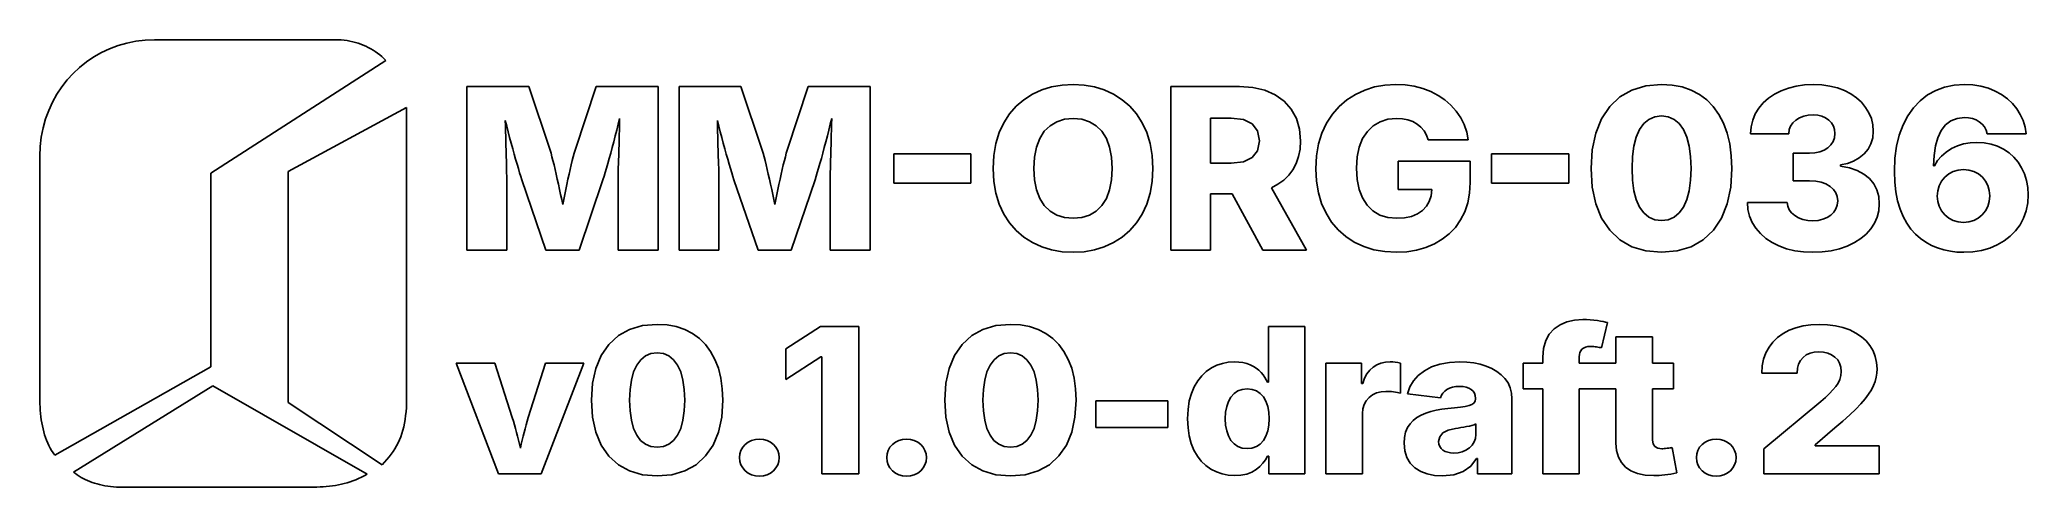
# Model space of a CAD drawing. Header units: metres. Extents: x 0.8 to 36.3, y 0.8 to 8.8.
import ezdxf

# ---------------------------------------------------------------- set-up
doc = ezdxf.new("R2010")
doc.units = ezdxf.units.M

msp = doc.modelspace()

# ---------------------------------------------------------------- linework, layer by layer
for p, q in [((1.90352, 8.57219), (1.7657, 8.49385)), ((2.0479, 8.6398), (1.90352, 8.57219)), ((2.19832, 8.6962), (2.0479, 8.6398)), ((2.35428, 8.74089), (2.19832, 8.6962)), ((2.51529, 8.77341), (2.35428, 8.74089)), ((2.68083, 8.79326), (2.51529, 8.77341)), ((2.85042, 8.79999), (2.68083, 8.79326)), ((6.0773, 8.79999), (2.85042, 8.79999)), ((6.13226, 8.79898), (6.0773, 8.79999)), ((6.1862, 8.79599), (6.13226, 8.79898)), ((6.23915, 8.79103), (6.1862, 8.79599)), ((6.29109, 8.78413), (6.23915, 8.79103)), ((6.34201, 8.77531), (6.29109, 8.78413)), ((6.39192, 8.7646), (6.34201, 8.77531)), ((6.44083, 8.75201), (6.39192, 8.7646)), ((6.48874, 8.73761), (6.44083, 8.75201)), ((6.53563, 8.72137), (6.48874, 8.73761)), ((6.58151, 8.70335), (6.53563, 8.72137)), ((6.62637, 8.68356), (6.58151, 8.70335)), ((6.67024, 8.66205), (6.62637, 8.68356)), ((6.7131, 8.63881), (6.67024, 8.66205)), ((6.75494, 8.61388), (6.7131, 8.63881)), ((6.79579, 8.58728), (6.75494, 8.61388)), ((6.83562, 8.55905), (6.79579, 8.58728)), ((6.87445, 8.52921), (6.83562, 8.55905)), ((6.91226, 8.49777), (6.87445, 8.52921)), ((1.39664, 8.19916), (1.29007, 8.08264)), ((1.51175, 8.30684), (1.39664, 8.19916)), ((1.63495, 8.40524), (1.51175, 8.30684)), ((1.7657, 8.49385), (1.63495, 8.40524)), ((3.85881, 6.41344), (6.98486, 8.43025)), ((6.94907, 8.46478), (6.91226, 8.49777)), ((6.98486, 8.43025), (6.94907, 8.46478)), ((1.10469, 7.82504), (1.02689, 7.68494)), ((1.1926, 7.95778), (1.10469, 7.82504)), ((1.29007, 8.08264), (1.1926, 7.95778)), ((9.53793, 7.9613), (8.43303, 7.9613)), ((8.43303, 7.9613), (8.43303, 5.03975)), ((9.91963, 6.82405), (9.53793, 7.9613)), ((10.7413, 7.9613), (10.3656, 6.82405)), ((11.8482, 7.9613), (10.7413, 7.9613)), ((11.8482, 5.03975), (11.8482, 7.9613)), ((13.3282, 7.9613), (12.2233, 7.9613)), ((12.2233, 7.9613), (12.2233, 5.03975)), ((13.7099, 6.82405), (13.3282, 7.9613)), ((14.5316, 7.9613), (14.1559, 6.82405)), ((15.6385, 7.9613), (14.5316, 7.9613)), ((15.6385, 5.03975), (15.6385, 7.9613)), ((18.5386, 7.82602), (18.3857, 7.72871)), ((18.7049, 7.90237), (18.5386, 7.82602)), ((18.8814, 7.95691), (18.7049, 7.90237)), ((19.068, 7.98962), (18.8814, 7.95691)), ((19.2648, 8.00053), (19.068, 7.98962)), ((19.4599, 7.98962), (19.2648, 8.00053)), ((19.6453, 7.95691), (19.4599, 7.98962)), ((19.821, 7.90237), (19.6453, 7.95691)), ((19.987, 7.82602), (19.821, 7.90237)), ((20.1399, 7.72871), (19.987, 7.82602)), ((22.2378, 7.9613), (21.0124, 7.9613)), ((21.0124, 7.9613), (21.0124, 5.03975)), ((22.4776, 7.94495), (22.2378, 7.9613)), ((22.6906, 7.89586), (22.4776, 7.94495)), ((22.8768, 7.81406), (22.6906, 7.89586)), ((24.3095, 7.82307), (24.156, 7.72443)), ((24.476, 7.90071), (24.3095, 7.82307)), ((24.652, 7.95618), (24.476, 7.90071)), ((24.8376, 7.98944), (24.652, 7.95618)), ((25.0327, 8.00053), (24.8376, 7.98944)), ((25.2004, 7.99263), (25.0327, 8.00053)), ((25.3602, 7.96892), (25.2004, 7.99263)), ((25.5118, 7.92938), (25.3602, 7.96892)), ((25.6555, 7.87404), (25.5118, 7.92938)), ((25.7887, 7.80469), (25.6555, 7.87404)), ((29.2507, 7.9015), (29.0357, 7.77773)), ((29.4983, 7.97578), (29.2507, 7.9015)), ((29.7783, 8.00053), (29.4983, 7.97578)), ((29.969, 7.98938), (29.7783, 8.00053)), ((30.1454, 7.95592), (29.969, 7.98938)), ((30.3075, 7.90016), (30.1454, 7.95592)), ((30.4553, 7.82208), (30.3075, 7.90016)), ((30.5877, 7.72301), (30.4553, 7.82208)), ((31.797, 7.82608), (31.6909, 7.75371)), ((31.9164, 7.88779), (31.797, 7.82608)), ((32.0468, 7.93712), (31.9164, 7.88779)), ((32.1859, 7.97235), (32.0468, 7.93712)), ((32.3336, 7.99348), (32.1859, 7.97235)), ((32.49, 8.00053), (32.3336, 7.99348)), ((32.644, 7.99367), (32.49, 8.00053)), ((32.7886, 7.97308), (32.644, 7.99367)), ((32.9237, 7.93877), (32.7886, 7.97308)), ((33.0495, 7.89073), (32.9237, 7.93877)), ((33.1639, 7.83086), (33.0495, 7.89073)), ((33.2649, 7.76106), (33.1639, 7.83086)), ((34.6788, 7.8952), (34.532, 7.81326)), ((34.8379, 7.95372), (34.6788, 7.8952)), ((35.0093, 7.98883), (34.8379, 7.95372)), ((35.193, 8.00053), (35.0093, 7.98883)), ((35.3441, 7.99318), (35.193, 8.00053)), ((35.4863, 7.97112), (35.3441, 7.99318)), ((35.6193, 7.93434), (35.4863, 7.97112)), ((35.7434, 7.88286), (35.6193, 7.93434)), ((35.857, 7.81889), (35.7434, 7.88286)), ((35.9586, 7.74463), (35.857, 7.81889)), ((0.95966, 7.53792), (0.90352, 7.38446)), ((1.02689, 7.68494), (0.95966, 7.53792)), ((7.35461, 7.5899), (5.23697, 6.44705)), ((7.35461, 2.37982), (7.35461, 7.5899)), ((18.1301, 7.4738), (18.0273, 7.31619)), ((18.2496, 7.6113), (18.1301, 7.4738)), ((18.3857, 7.72871), (18.2496, 7.6113)), ((20.2761, 7.6113), (20.1399, 7.72871)), ((20.3955, 7.4738), (20.2761, 7.6113)), ((20.4983, 7.31619), (20.3955, 7.4738)), ((23.0364, 7.69952), (22.8768, 7.81406)), ((23.1643, 7.55707), (23.0364, 7.69952)), ((23.2556, 7.39145), (23.1643, 7.55707)), ((23.8989, 7.46756), (23.7952, 7.30934)), ((24.0192, 7.60593), (23.8989, 7.46756)), ((24.156, 7.72443), (24.0192, 7.60593)), ((25.9093, 7.72307), (25.7887, 7.80469)), ((26.0173, 7.6292), (25.9093, 7.72307)), ((26.1125, 7.52307), (26.0173, 7.6292)), ((26.1925, 7.40671), (26.1125, 7.52307)), ((28.8532, 7.60443), (28.7077, 7.38678)), ((29.0357, 7.77773), (28.8532, 7.60443)), ((30.7037, 7.6042), (30.5877, 7.72301)), ((30.8032, 7.46565), (30.7037, 7.6042)), ((30.8862, 7.30739), (30.8032, 7.46565)), ((31.4548, 7.47418), (31.4089, 7.36377)), ((31.5186, 7.577), (31.4548, 7.47418)), ((31.5981, 7.67068), (31.5186, 7.577)), ((31.6909, 7.75371), (31.5981, 7.67068)), ((33.3527, 7.68134), (33.2649, 7.76106)), ((33.4271, 7.59167), (33.3527, 7.68134)), ((33.4865, 7.49408), (33.4271, 7.59167)), ((33.5289, 7.39047), (33.4865, 7.49408)), ((34.2822, 7.5858), (34.1808, 7.44193)), ((34.3992, 7.70958), (34.2822, 7.5858)), ((34.532, 7.81326), (34.3992, 7.70958)), ((36.0483, 7.66008), (35.9586, 7.74463)), ((36.1261, 7.56523), (36.0483, 7.66008)), ((36.1907, 7.46242), (36.1261, 7.56523)), ((36.2409, 7.35396), (36.1907, 7.46242)), ((0.85898, 7.22507), (0.82655, 7.0602)), ((0.90352, 7.38446), (0.85898, 7.22507)), ((9.12021, 7.26253), (9.11806, 7.35933)), ((9.11806, 7.35933), (9.14349, 7.25659)), ((9.12259, 7.16425), (9.12021, 7.26253)), ((9.12523, 7.06448), (9.12259, 7.16425)), ((9.14349, 7.25659), (9.16956, 7.15421)), ((9.16956, 7.15421), (9.19624, 7.05219)), ((11.083, 7.07982), (11.1097, 7.18434)), ((11.1097, 7.18434), (11.1357, 7.28864)), ((11.1357, 7.28864), (11.1611, 7.39267)), ((11.1566, 7.19269), (11.154, 7.08974)), ((11.159, 7.29366), (11.1566, 7.19269)), ((11.1611, 7.39267), (11.159, 7.29366)), ((12.9105, 7.26253), (12.9083, 7.35933)), ((12.9083, 7.35933), (12.9338, 7.25659)), ((12.9129, 7.16425), (12.9105, 7.26253)), ((12.9155, 7.06448), (12.9129, 7.16425)), ((12.9338, 7.25659), (12.9598, 7.15421)), ((12.9598, 7.15421), (12.9865, 7.05219)), ((14.8733, 7.07982), (14.9, 7.18434)), ((14.9, 7.18434), (14.926, 7.28864)), ((14.926, 7.28864), (14.9514, 7.39267)), ((14.9469, 7.19269), (14.9443, 7.08974)), ((14.9493, 7.29366), (14.9469, 7.19269)), ((14.9514, 7.39267), (14.9493, 7.29366)), ((17.9447, 7.13937), (17.8857, 6.94415)), ((18.0273, 7.31619), (17.9447, 7.13937)), ((18.6688, 7.03569), (18.7505, 7.16325)), ((18.7505, 7.16325), (18.8527, 7.26363)), ((18.8527, 7.26363), (18.9725, 7.33531)), ((18.9725, 7.33531), (19.1099, 7.37833)), ((19.1099, 7.37833), (19.2648, 7.39267)), ((19.2648, 7.39267), (19.4189, 7.37833)), ((19.4189, 7.37833), (19.5556, 7.33531)), ((19.5556, 7.33531), (19.675, 7.26363)), ((19.675, 7.26363), (19.7771, 7.16325)), ((19.7771, 7.16325), (19.8588, 7.03569)), ((20.5809, 7.13937), (20.4983, 7.31619)), ((20.6399, 6.94415), (20.5809, 7.13937)), ((21.7215, 6.59268), (21.7215, 7.40054)), ((21.7215, 7.40054), (22.0872, 7.40054)), ((22.0872, 7.40054), (22.3086, 7.37492)), ((22.3086, 7.37492), (22.4669, 7.29808)), ((22.4669, 7.29808), (22.5618, 7.17001)), ((22.5618, 7.17001), (22.5934, 6.99072)), ((23.3104, 7.20267), (23.2556, 7.39145)), ((23.3287, 6.99072), (23.3104, 7.20267)), ((23.7117, 7.13232), (23.6521, 6.93753)), ((23.7952, 7.30934), (23.7117, 7.13232)), ((24.4386, 7.03221), (24.5234, 7.16032)), ((24.5234, 7.16032), (24.6287, 7.26198)), ((24.6287, 7.26198), (24.7507, 7.33458)), ((24.7507, 7.33458), (24.8894, 7.37816)), ((24.8894, 7.37816), (25.0448, 7.39267)), ((25.0448, 7.39267), (25.1514, 7.38637)), ((25.1514, 7.38637), (25.2484, 7.36743)), ((25.2484, 7.36743), (25.3357, 7.33586)), ((25.3357, 7.33586), (25.4134, 7.29169)), ((25.4134, 7.29169), (25.4803, 7.23611)), ((25.4803, 7.23611), (25.5352, 7.17036)), ((25.5352, 7.17036), (25.5782, 7.09445)), ((26.2549, 7.28214), (26.1925, 7.40671)), ((26.2995, 7.14935), (26.2549, 7.28214)), ((26.3264, 7.00836), (26.2995, 7.14935)), ((28.6039, 7.12993), (28.5415, 6.83386)), ((28.7077, 7.38678), (28.6039, 7.12993)), ((29.3288, 7.05869), (29.3886, 7.19366)), ((29.3886, 7.19366), (29.4642, 7.30046)), ((29.4642, 7.30046), (29.5543, 7.37675)), ((29.5543, 7.37675), (29.659, 7.42252)), ((29.659, 7.42252), (29.7783, 7.43777)), ((29.7783, 7.43777), (29.8985, 7.42252)), ((29.8985, 7.42252), (30.0038, 7.37675)), ((30.0038, 7.37675), (30.0943, 7.30046)), ((30.0943, 7.30046), (30.17, 7.19366)), ((30.17, 7.19366), (30.2298, 7.05869)), ((30.9517, 7.13074), (30.8862, 7.30739)), ((30.9985, 6.93706), (30.9517, 7.13074)), ((31.381, 7.24576), (31.371, 7.12013)), ((31.371, 7.12013), (32.052, 7.12013)), ((31.4089, 7.36377), (31.381, 7.24576)), ((32.052, 7.12013), (32.0608, 7.19279)), ((32.0608, 7.19279), (32.0849, 7.25787)), ((32.0849, 7.25787), (32.1245, 7.31534)), ((32.1245, 7.31534), (32.1796, 7.3652)), ((32.1796, 7.3652), (32.2459, 7.40553)), ((32.2459, 7.40553), (32.3195, 7.43434)), ((32.3195, 7.43434), (32.4001, 7.45161)), ((32.4001, 7.45161), (32.488, 7.45738)), ((32.488, 7.45738), (32.5703, 7.45155)), ((32.5703, 7.45155), (32.6447, 7.4341)), ((32.6447, 7.4341), (32.711, 7.405)), ((32.711, 7.405), (32.7692, 7.36424)), ((32.7692, 7.36424), (32.8167, 7.31419)), ((32.8167, 7.31419), (32.8506, 7.25716)), ((32.8506, 7.25716), (32.8709, 7.19312)), ((32.8777, 7.1221), (32.8698, 7.04826)), ((32.8709, 7.19312), (32.8777, 7.1221)), ((33.5543, 7.28085), (33.5289, 7.39047)), ((33.5525, 7.04796), (33.5628, 7.16524)), ((33.5628, 7.16524), (33.5543, 7.28085)), ((34.0951, 7.27795), (34.027, 7.09555)), ((34.1808, 7.44193), (34.0951, 7.27795)), ((34.7179, 7.04819), (34.7781, 7.17502)), ((34.7781, 7.17502), (34.8556, 7.27711)), ((34.8556, 7.27711), (34.9506, 7.35004)), ((34.9506, 7.35004), (35.0631, 7.39378)), ((35.0631, 7.39378), (35.193, 7.40837)), ((35.193, 7.40837), (35.2675, 7.40378)), ((35.2675, 7.40378), (35.3366, 7.39)), ((35.3366, 7.39), (35.4001, 7.36702)), ((35.4001, 7.36702), (35.4581, 7.33484)), ((35.4581, 7.33484), (35.5085, 7.29385)), ((35.5085, 7.29385), (35.549, 7.24442)), ((35.549, 7.24442), (35.5798, 7.18651)), ((35.5798, 7.18651), (35.6008, 7.12013)), ((35.6008, 7.12013), (36.2979, 7.12013)), ((36.2766, 7.23987), (36.2409, 7.35396)), ((36.2979, 7.12013), (36.2766, 7.23987)), ((0.80672, 6.89034), (0.79999, 6.71596)), ((0.82655, 7.0602), (0.80672, 6.89034)), ((9.1281, 6.96326), (9.12523, 7.06448)), ((9.1339, 6.76645), (9.1281, 6.96326)), ((9.13916, 6.58383), (9.1339, 6.76645)), ((9.19624, 7.05219), (9.22356, 6.95053)), ((9.22356, 6.95053), (9.25085, 6.85109)), ((9.25085, 6.85109), (9.27754, 6.75568)), ((9.27754, 6.75568), (9.30359, 6.66431)), ((9.93527, 6.77025), (9.91963, 6.82405)), ((9.95204, 6.70886), (9.93527, 6.77025)), ((10.35, 6.77019), (10.3332, 6.70862)), ((10.3656, 6.82405), (10.35, 6.77019)), ((10.9756, 6.67853), (11.0017, 6.77332)), ((11.0017, 6.77332), (11.0284, 6.87215)), ((11.0284, 6.87215), (11.0557, 6.97502)), ((11.0557, 6.97502), (11.083, 7.07982)), ((11.1453, 6.78067), (11.1401, 6.59171)), ((11.1511, 6.98483), (11.1453, 6.78067)), ((11.154, 7.08974), (11.1511, 6.98483)), ((12.9184, 6.96326), (12.9155, 7.06448)), ((12.9242, 6.76645), (12.9184, 6.96326)), ((12.9294, 6.58383), (12.9242, 6.76645)), ((12.9865, 7.05219), (13.0138, 6.95053)), ((13.0138, 6.95053), (13.0411, 6.85109)), ((13.0411, 6.85109), (13.0678, 6.75568)), ((13.0678, 6.75568), (13.0939, 6.66431)), ((13.7256, 6.77025), (13.7099, 6.82405)), ((13.7423, 6.70886), (13.7256, 6.77025)), ((14.1403, 6.77019), (14.1235, 6.70862)), ((14.1559, 6.82405), (14.1403, 6.77019)), ((14.7659, 6.67853), (14.792, 6.77332)), ((14.792, 6.77332), (14.8187, 6.87215)), ((14.8187, 6.87215), (14.846, 6.97502)), ((14.846, 6.97502), (14.8733, 7.07982)), ((14.9356, 6.78067), (14.9303, 6.59171)), ((14.9414, 6.98483), (14.9356, 6.78067)), ((14.9443, 7.08974), (14.9414, 6.98483)), ((17.4399, 6.76328), (16.0598, 6.76328)), ((16.0598, 6.76328), (16.0598, 6.23581)), ((17.4399, 6.23581), (17.4399, 6.76328)), ((17.8857, 6.94415), (17.8503, 6.73056)), ((18.5754, 6.70335), (18.6104, 6.88239)), ((18.6104, 6.88239), (18.6688, 7.03569)), ((19.8588, 7.03569), (19.9172, 6.88239)), ((19.9172, 6.88239), (19.9522, 6.70335)), ((20.6753, 6.73056), (20.6399, 6.94415)), ((22.5619, 6.81659), (22.4674, 6.6922)), ((22.5934, 6.99072), (22.5619, 6.81659)), ((23.2948, 6.71132), (23.3202, 6.84538)), ((23.3202, 6.84538), (23.3287, 6.99072)), ((23.6521, 6.93753), (23.6163, 6.72496)), ((24.3417, 6.70427), (24.378, 6.88019)), ((24.378, 6.88019), (24.4386, 7.03221)), ((25.5782, 7.09445), (25.6093, 7.00836)), ((25.6093, 7.00836), (26.3264, 7.00836)), ((28.1222, 6.76328), (26.7421, 6.76328)), ((26.7421, 6.76328), (26.7421, 6.23581)), ((28.1222, 6.23581), (28.1222, 6.76328)), ((28.5415, 6.83386), (28.5207, 6.49857)), ((29.2605, 6.71114), (29.2861, 6.89784)), ((29.2861, 6.89784), (29.3288, 7.05869)), ((30.2298, 7.05869), (30.2725, 6.89784)), ((30.2725, 6.89784), (30.2981, 6.71114)), ((31.0266, 6.72633), (30.9985, 6.93706)), ((32.4257, 6.77307), (32.1344, 6.77307)), ((32.1344, 6.77307), (32.1344, 6.27895)), ((32.5206, 6.77914), (32.4257, 6.77307)), ((32.6065, 6.79733), (32.5206, 6.77914)), ((32.6833, 6.82767), (32.6065, 6.79733)), ((32.7511, 6.87013), (32.6833, 6.82767)), ((32.8065, 6.92227), (32.7511, 6.87013)), ((32.846, 6.98166), (32.8065, 6.92227)), ((32.8698, 7.04826), (32.846, 6.98166)), ((33.3112, 6.68666), (33.399, 6.75934)), ((33.399, 6.75934), (33.4707, 6.845)), ((33.4707, 6.845), (33.5218, 6.94121)), ((33.5218, 6.94121), (33.5525, 7.04796)), ((33.9783, 6.89635), (33.9491, 6.68037)), ((34.027, 7.09555), (33.9783, 6.89635)), ((34.6491, 6.73347), (34.6749, 6.901)), ((34.6749, 6.901), (34.7179, 7.04819)), ((34.8635, 6.7923), (34.7811, 6.72061)), ((34.9599, 6.85345), (34.8635, 6.7923)), ((35.066, 6.90236), (34.9599, 6.85345)), ((35.1774, 6.93729), (35.066, 6.90236)), ((35.294, 6.95824), (35.1774, 6.93729)), ((35.4159, 6.96523), (35.294, 6.95824)), ((35.5466, 6.95763), (35.4159, 6.96523)), ((35.6693, 6.93483), (35.5466, 6.95763)), ((35.7841, 6.89684), (35.6693, 6.93483)), ((35.8911, 6.84364), (35.7841, 6.89684)), ((35.9885, 6.7773), (35.8911, 6.84364)), ((36.0749, 6.69978), (35.9885, 6.7773)), ((0.79999, 6.71596), (0.79999, 2.41344)), ((3.85881, 2.95125), (3.85881, 6.41344)), ((5.23697, 6.44705), (5.23697, 2.31259)), ((9.14136, 6.5002), (9.13916, 6.58383)), ((9.14293, 6.42477), (9.14136, 6.5002)), ((9.14388, 6.35756), (9.14293, 6.42477)), ((9.30359, 6.66431), (9.32901, 6.57698)), ((9.32901, 6.57698), (9.35312, 6.49561)), ((9.35312, 6.49561), (9.37521, 6.42209)), ((9.37521, 6.42209), (9.39531, 6.3564)), ((9.96992, 6.63988), (9.95204, 6.70886)), ((9.98895, 6.56328), (9.96992, 6.63988)), ((10.0086, 6.48129), (9.98895, 6.56328)), ((10.0284, 6.39612), (10.0086, 6.48129)), ((10.0482, 6.30775), (10.0284, 6.39612)), ((10.2767, 6.47993), (10.2571, 6.39464)), ((10.2963, 6.5623), (10.2767, 6.47993)), ((10.3153, 6.63931), (10.2963, 6.5623)), ((10.3332, 6.70862), (10.3153, 6.63931)), ((10.8828, 6.35855), (10.9035, 6.42674)), ((10.9035, 6.42674), (10.926, 6.50316)), ((10.926, 6.50316), (10.9502, 6.58777)), ((10.9502, 6.58777), (10.9756, 6.67853)), ((11.1363, 6.42773), (11.1353, 6.3588)), ((11.1379, 6.50537), (11.1363, 6.42773)), ((11.1401, 6.59171), (11.1379, 6.50537)), ((12.9316, 6.5002), (12.9294, 6.58383)), ((12.9332, 6.42477), (12.9316, 6.5002)), ((12.9342, 6.35756), (12.9332, 6.42477)), ((13.0939, 6.66431), (13.1193, 6.57698)), ((13.1193, 6.57698), (13.1434, 6.49561)), ((13.1434, 6.49561), (13.1655, 6.42209)), ((13.1655, 6.42209), (13.1856, 6.3564)), ((13.7602, 6.63988), (13.7423, 6.70886)), ((13.7792, 6.56328), (13.7602, 6.63988)), ((13.7989, 6.48129), (13.7792, 6.56328)), ((13.8186, 6.39612), (13.7989, 6.48129)), ((13.8385, 6.30775), (13.8186, 6.39612)), ((14.067, 6.47993), (14.0474, 6.39464)), ((14.0866, 6.5623), (14.067, 6.47993)), ((14.1056, 6.63931), (14.0866, 6.5623)), ((14.1235, 6.70862), (14.1056, 6.63931)), ((14.6731, 6.35855), (14.6938, 6.42674)), ((14.6938, 6.42674), (14.7163, 6.50316)), ((14.7163, 6.50316), (14.7405, 6.58777)), ((14.7405, 6.58777), (14.7659, 6.67853)), ((14.9266, 6.42773), (14.9256, 6.3588)), ((14.9281, 6.50537), (14.9266, 6.42773)), ((14.9303, 6.59171), (14.9281, 6.50537)), ((17.8503, 6.73056), (17.8385, 6.49857)), ((17.8385, 6.49857), (17.8503, 6.2683)), ((18.5637, 6.49857), (18.5754, 6.70335)), ((18.5754, 6.29471), (18.5637, 6.49857)), ((19.9522, 6.70335), (19.9639, 6.49857)), ((19.9639, 6.49857), (19.9522, 6.29471)), ((20.6871, 6.49857), (20.6753, 6.73056)), ((20.6753, 6.26744), (20.6871, 6.49857)), ((22.0892, 6.59268), (21.7215, 6.59268)), ((22.3098, 6.61755), (22.0892, 6.59268)), ((22.4674, 6.6922), (22.3098, 6.61755)), ((23.1182, 6.3775), (23.1931, 6.47701)), ((23.1931, 6.47701), (23.2524, 6.58852)), ((23.2524, 6.58852), (23.2948, 6.71132)), ((23.6163, 6.72496), (23.6043, 6.49464)), ((23.6043, 6.49464), (23.6156, 6.27209)), ((24.3296, 6.50444), (24.3417, 6.70427)), ((24.3414, 6.30278), (24.3296, 6.50444)), ((26.3586, 6.6319), (25.0749, 6.6319)), ((25.0749, 6.6319), (25.0749, 6.12407)), ((26.3586, 6.24757), (26.3586, 6.6319)), ((28.5207, 6.49857), (28.5415, 6.16339)), ((29.252, 6.49857), (29.2605, 6.71114)), ((29.2605, 6.28705), (29.252, 6.49857)), ((30.2981, 6.71114), (30.3067, 6.49857)), ((30.3067, 6.49857), (30.2981, 6.28705)), ((31.0153, 6.1642), (31.0359, 6.49857)), ((31.0359, 6.49857), (31.0266, 6.72633)), ((32.9761, 6.56131), (33.0997, 6.58765)), ((32.9761, 6.53975), (32.9761, 6.56131)), ((33.1374, 6.51045), (32.9761, 6.53975)), ((33.0997, 6.58765), (33.2114, 6.62944)), ((33.2777, 6.46376), (33.1374, 6.51045)), ((33.2114, 6.62944), (33.3112, 6.68666)), ((33.3971, 6.39966), (33.2777, 6.46376)), ((33.4955, 6.31816), (33.3971, 6.39966)), ((33.9491, 6.68037), (33.9394, 6.4476)), ((33.9394, 6.4476), (33.9457, 6.25612)), ((34.6405, 6.54561), (34.6491, 6.73347)), ((34.6586, 6.54561), (34.6405, 6.54561)), ((34.7128, 6.63838), (34.6586, 6.54561)), ((34.7811, 6.72061), (34.7128, 6.63838)), ((34.8414, 6.34169), (34.9127, 6.40175)), ((34.9127, 6.40175), (34.9921, 6.44466)), ((34.9921, 6.44466), (35.0795, 6.47038)), ((35.0795, 6.47038), (35.1749, 6.47897)), ((35.1749, 6.47897), (35.2728, 6.47052)), ((35.2728, 6.47052), (35.3617, 6.44514)), ((35.3617, 6.44514), (35.4416, 6.40285)), ((35.4416, 6.40285), (35.5124, 6.34366)), ((36.1502, 6.61111), (36.0749, 6.69978)), ((36.2145, 6.51129), (36.1502, 6.61111)), ((36.2659, 6.40218), (36.2145, 6.51129)), ((36.3026, 6.28557), (36.2659, 6.40218)), ((9.1442, 6.29855), (9.14388, 6.35756)), ((9.1442, 5.03975), (9.1442, 6.29855)), ((9.39531, 6.3564), (9.41338, 6.29855)), ((9.41338, 6.29855), (9.84531, 5.03975)), ((10.0683, 6.21622), (10.0482, 6.30775)), ((10.0881, 6.12381), (10.0683, 6.21622)), ((10.1075, 6.03288), (10.0881, 6.12381)), ((10.1987, 6.12326), (10.1801, 6.03264)), ((10.218, 6.21523), (10.1987, 6.12326)), ((10.2376, 6.30641), (10.218, 6.21523)), ((10.2571, 6.39464), (10.2376, 6.30641)), ((10.4379, 5.03975), (10.8638, 6.29855)), ((10.8638, 6.29855), (10.8828, 6.35855)), ((11.1353, 6.3588), (11.135, 6.29855)), ((11.135, 6.29855), (11.135, 5.03975)), ((12.9345, 6.29855), (12.9342, 6.35756)), ((12.9345, 5.03975), (12.9345, 6.29855)), ((13.1856, 6.3564), (13.2037, 6.29855)), ((13.2037, 6.29855), (13.6356, 5.03975)), ((13.8586, 6.21622), (13.8385, 6.30775)), ((13.8784, 6.12381), (13.8586, 6.21622)), ((13.8978, 6.03288), (13.8784, 6.12381)), ((13.989, 6.12326), (13.9703, 6.03264)), ((14.0083, 6.21523), (13.989, 6.12326)), ((14.0278, 6.30641), (14.0083, 6.21523)), ((14.0474, 6.39464), (14.0278, 6.30641)), ((14.2282, 5.03975), (14.6541, 6.29855)), ((14.6541, 6.29855), (14.6731, 6.35855)), ((14.9256, 6.3588), (14.9253, 6.29855)), ((14.9253, 6.29855), (14.9253, 5.03975)), ((16.0598, 6.23581), (17.4399, 6.23581)), ((17.8503, 6.2683), (17.8857, 6.05591)), ((17.8857, 6.05591), (17.9447, 5.86142)), ((18.6104, 6.11646), (18.5754, 6.29471)), ((18.6688, 5.96382), (18.6104, 6.11646)), ((19.9172, 6.11646), (19.8588, 5.96382)), ((19.9522, 6.29471), (19.9172, 6.11646)), ((20.5809, 5.8596), (20.6399, 6.05446)), ((20.6399, 6.05446), (20.6753, 6.26744)), ((21.7215, 6.04562), (22.1072, 6.04562)), ((21.7215, 5.03975), (21.7215, 6.04562)), ((22.1072, 6.04562), (22.6557, 5.03975)), ((22.8084, 6.15544), (22.9258, 6.21672)), ((23.4331, 5.03975), (22.8084, 6.15544)), ((22.9258, 6.21672), (23.0291, 6.29074)), ((23.0291, 6.29074), (23.1182, 6.3775)), ((23.6156, 6.27209), (23.6496, 6.06523)), ((23.6496, 6.06523), (23.706, 5.87405)), ((24.3768, 6.12527), (24.3414, 6.30278)), ((24.4358, 5.97191), (24.3768, 6.12527)), ((25.0749, 6.12407), (25.6735, 6.12407)), ((25.6735, 6.12407), (25.6608, 6.01157)), ((26.3161, 5.88509), (26.348, 6.05942)), ((26.348, 6.05942), (26.3586, 6.24757)), ((26.7421, 6.23581), (28.1222, 6.23581)), ((28.5415, 6.16339), (28.6039, 5.86769)), ((29.2859, 6.10152), (29.2605, 6.28705)), ((29.3283, 5.94196), (29.2859, 6.10152)), ((30.2725, 6.10152), (30.2298, 5.94196)), ((30.2981, 6.28705), (30.2725, 6.10152)), ((30.9533, 5.86891), (31.0153, 6.1642)), ((32.1344, 6.27895), (32.4257, 6.27895)), ((32.4257, 6.27895), (32.5344, 6.27271)), ((32.5344, 6.27271), (32.6316, 6.25395)), ((32.6316, 6.25395), (32.7172, 6.2227)), ((32.7172, 6.2227), (32.7913, 6.17894)), ((32.7913, 6.17894), (32.8511, 6.12527)), ((32.8511, 6.12527), (32.8938, 6.06425)), ((32.8938, 6.06425), (32.9194, 5.99588)), ((33.5724, 6.22232), (33.4955, 6.31816)), ((33.6273, 6.11522), (33.5724, 6.22232)), ((33.6602, 5.99686), (33.6273, 6.11522)), ((33.9457, 6.25612), (33.9647, 6.07971)), ((33.9647, 6.07971), (33.9964, 5.91837)), ((34.7068, 6.00642), (34.7152, 6.10164)), ((34.7152, 6.10164), (34.7404, 6.18924)), ((34.7404, 6.18924), (34.7825, 6.26927)), ((34.7825, 6.26927), (34.8414, 6.34169)), ((35.5124, 6.34366), (35.5704, 6.27197)), ((35.5704, 6.27197), (35.6118, 6.1922)), ((35.6118, 6.1922), (35.6367, 6.10434)), ((35.6367, 6.10434), (35.645, 6.00838)), ((36.3247, 6.1615), (36.3026, 6.28557)), ((36.332, 6.02995), (36.3247, 6.1615)), ((10.1263, 5.94342), (10.1075, 6.03288)), ((10.1447, 5.85544), (10.1263, 5.94342)), ((10.162, 5.94336), (10.1447, 5.85544)), ((10.1801, 6.03264), (10.162, 5.94336)), ((13.9166, 5.94342), (13.8978, 6.03288)), ((13.9349, 5.85544), (13.9166, 5.94342)), ((13.9523, 5.94336), (13.9349, 5.85544)), ((13.9703, 6.03264), (13.9523, 5.94336)), ((17.9447, 5.86142), (18.0273, 5.68481)), ((18.7505, 5.83679), (18.6688, 5.96382)), ((18.8527, 5.73686), (18.7505, 5.83679)), ((18.9725, 5.66548), (18.8527, 5.73686)), ((19.675, 5.73686), (19.5556, 5.66548)), ((19.7771, 5.83679), (19.675, 5.73686)), ((19.8588, 5.96382), (19.7771, 5.83679)), ((20.4983, 5.68288), (20.5809, 5.8596)), ((23.706, 5.87405), (23.7851, 5.69855)), ((23.7851, 5.69855), (23.8845, 5.54054)), ((24.5184, 5.84268), (24.4358, 5.97191)), ((24.6222, 5.74017), (24.5184, 5.84268)), ((24.7449, 5.66695), (24.6222, 5.74017)), ((25.4164, 5.68668), (25.3102, 5.64317)), ((25.5058, 5.74759), (25.4164, 5.68668)), ((25.5769, 5.82333), (25.5058, 5.74759)), ((25.6286, 5.91132), (25.5769, 5.82333)), ((25.6608, 6.01157), (25.6286, 5.91132)), ((26.1888, 5.57799), (26.2631, 5.72462)), ((26.2631, 5.72462), (26.3161, 5.88509)), ((28.6039, 5.86769), (28.7077, 5.61143)), ((29.3876, 5.80836), (29.3283, 5.94196)), ((29.4629, 5.70285), (29.3876, 5.80836)), ((29.5531, 5.62749), (29.4629, 5.70285)), ((30.0943, 5.70285), (30.0038, 5.62749)), ((30.17, 5.80836), (30.0943, 5.70285)), ((30.2298, 5.94196), (30.17, 5.80836)), ((30.85, 5.61273), (30.9533, 5.86891)), ((32.0239, 5.89267), (31.3127, 5.89267)), ((31.3127, 5.89267), (31.323, 5.76517)), ((31.323, 5.76517), (31.3519, 5.64537)), ((32.0338, 5.82269), (32.0239, 5.89267)), ((32.0596, 5.75983), (32.0338, 5.82269)), ((32.1011, 5.70407), (32.0596, 5.75983)), ((32.1585, 5.65541), (32.1011, 5.70407)), ((32.8584, 5.71609), (32.8044, 5.66328)), ((32.897, 5.77652), (32.8584, 5.71609)), ((32.9202, 5.84453), (32.897, 5.77652)), ((32.9194, 5.99588), (32.9279, 5.92014)), ((32.9279, 5.92014), (32.9202, 5.84453)), ((33.6333, 5.62871), (33.6618, 5.74434)), ((33.6712, 5.8672), (33.6602, 5.99686)), ((33.6618, 5.74434), (33.6712, 5.8672)), ((33.9964, 5.91837), (34.0408, 5.77211)), ((34.0408, 5.77211), (34.0961, 5.64012)), ((34.7151, 5.91125), (34.7068, 6.00642)), ((34.7402, 5.82381), (34.7151, 5.91125)), ((34.7819, 5.74409), (34.7402, 5.82381)), ((34.8404, 5.6721), (34.7819, 5.74409)), ((35.5693, 5.74165), (35.5104, 5.67014)), ((35.6113, 5.82185), (35.5693, 5.74165)), ((35.6366, 5.91077), (35.6113, 5.82185)), ((35.645, 6.00838), (35.6366, 5.91077)), ((36.2495, 5.61302), (36.2954, 5.74268)), ((36.2954, 5.74268), (36.3229, 5.88165)), ((36.3229, 5.88165), (36.332, 6.02995)), ((18.0273, 5.68481), (18.1301, 5.52724)), ((18.1301, 5.52724), (18.2496, 5.38974)), ((18.2496, 5.38974), (18.3857, 5.27234)), ((19.1099, 5.62265), (18.9725, 5.66548)), ((19.2648, 5.60837), (19.1099, 5.62265)), ((19.4189, 5.62265), (19.2648, 5.60837)), ((19.5556, 5.66548), (19.4189, 5.62265)), ((20.1399, 5.27092), (20.2761, 5.38803)), ((20.2761, 5.38803), (20.3955, 5.52534)), ((20.3955, 5.52534), (20.4983, 5.68288)), ((23.8845, 5.54054), (24.0016, 5.40176)), ((24.0016, 5.40176), (24.1366, 5.28221)), ((24.8864, 5.62302), (24.7449, 5.66695)), ((25.0468, 5.60837), (24.8864, 5.62302)), ((25.187, 5.61708), (25.0468, 5.60837)), ((25.3102, 5.64317), (25.187, 5.61708)), ((25.8624, 5.23221), (25.9872, 5.33118)), ((25.9872, 5.33118), (26.096, 5.44643)), ((26.096, 5.44643), (26.1888, 5.57799)), ((28.7077, 5.61143), (28.8532, 5.39465)), ((28.8532, 5.39465), (29.0357, 5.22223)), ((29.6582, 5.58228), (29.5531, 5.62749)), ((29.7783, 5.5672), (29.6582, 5.58228)), ((29.8985, 5.58228), (29.7783, 5.5672)), ((30.0038, 5.62749), (29.8985, 5.58228)), ((30.5236, 5.22278), (30.7055, 5.39563)), ((30.7055, 5.39563), (30.85, 5.61273)), ((31.3519, 5.64537), (31.3994, 5.53331)), ((31.3994, 5.53331), (31.4654, 5.42894)), ((31.4654, 5.42894), (31.5477, 5.33391)), ((31.5477, 5.33391), (31.644, 5.24979)), ((32.2279, 5.61597), (32.1585, 5.65541)), ((32.3057, 5.58778), (32.2279, 5.61597)), ((32.3917, 5.57088), (32.3057, 5.58778)), ((32.486, 5.56523), (32.3917, 5.57088)), ((32.5789, 5.57137), (32.486, 5.56523)), ((32.663, 5.58975), (32.5789, 5.57137)), ((32.7381, 5.62039), (32.663, 5.58975)), ((32.8044, 5.66328), (32.7381, 5.62039)), ((33.4364, 5.32681), (33.5196, 5.41914)), ((33.5196, 5.41914), (33.5859, 5.52031)), ((33.5859, 5.52031), (33.6333, 5.62871)), ((34.0961, 5.64012), (34.1603, 5.52162)), ((34.1603, 5.52162), (34.2337, 5.41658)), ((34.2337, 5.41658), (34.316, 5.32503)), ((34.9113, 5.61249), (34.8404, 5.6721)), ((34.9903, 5.5699), (34.9113, 5.61249)), ((35.0775, 5.54434), (34.9903, 5.5699)), ((35.1729, 5.53583), (35.0775, 5.54434)), ((35.2701, 5.54422), (35.1729, 5.53583)), ((35.3587, 5.56941), (35.2701, 5.54422)), ((35.4388, 5.61137), (35.3587, 5.56941)), ((35.5104, 5.67014), (35.4388, 5.61137)), ((36.0106, 5.28654), (36.105, 5.3833)), ((36.105, 5.3833), (36.1854, 5.49266)), ((36.1854, 5.49266), (36.2495, 5.61302)), ((8.43303, 5.03975), (9.1442, 5.03975)), ((9.84531, 5.03975), (10.4379, 5.03975)), ((11.135, 5.03975), (11.8482, 5.03975)), ((12.2233, 5.03975), (12.9345, 5.03975)), ((13.6356, 5.03975), (14.2282, 5.03975)), ((14.9253, 5.03975), (15.6385, 5.03975)), ((18.3857, 5.27234), (18.5386, 5.17503)), ((18.5386, 5.17503), (18.7049, 5.09869)), ((18.7049, 5.09869), (18.8814, 5.04416)), ((18.8814, 5.04416), (19.068, 5.01144)), ((19.068, 5.01144), (19.2648, 5.00053)), ((19.2648, 5.00053), (19.4599, 5.01138)), ((19.4599, 5.01138), (19.6453, 5.04391)), ((19.6453, 5.04391), (19.821, 5.09813)), ((19.821, 5.09813), (19.987, 5.17404)), ((19.987, 5.17404), (20.1399, 5.27092)), ((21.0124, 5.03975), (21.7215, 5.03975)), ((22.6557, 5.03975), (23.4331, 5.03975)), ((24.1366, 5.28221), (24.2894, 5.18192)), ((24.2894, 5.18192), (24.4576, 5.10255)), ((24.4576, 5.10255), (24.6389, 5.04588)), ((24.6389, 5.04588), (24.8333, 5.01187)), ((24.8333, 5.01187), (25.0407, 5.00053)), ((25.0407, 5.00053), (25.2272, 5.00986)), ((25.2272, 5.00986), (25.4028, 5.0378)), ((25.4028, 5.0378), (25.5677, 5.08437)), ((25.5677, 5.08437), (25.7218, 5.14955)), ((25.7218, 5.14955), (25.8624, 5.23221)), ((29.0357, 5.22223), (29.2507, 5.09906)), ((29.2507, 5.09906), (29.4983, 5.02518)), ((29.4983, 5.02518), (29.7783, 5.00053)), ((29.7783, 5.00053), (30.06, 5.02524)), ((30.06, 5.02524), (30.3084, 5.09932)), ((30.3084, 5.09932), (30.5236, 5.22278)), ((31.644, 5.24979), (31.7541, 5.17656)), ((31.7541, 5.17656), (31.8783, 5.11426)), ((31.8783, 5.11426), (32.0142, 5.0645)), ((32.0142, 5.0645), (32.1597, 5.02896)), ((32.1597, 5.02896), (32.315, 5.00764)), ((32.315, 5.00764), (32.4799, 5.00053)), ((32.4799, 5.00053), (32.6497, 5.00752)), ((32.6497, 5.00752), (32.8094, 5.02847)), ((32.8094, 5.02847), (32.9591, 5.0634)), ((32.9591, 5.0634), (33.0987, 5.11229)), ((33.0987, 5.11229), (33.2259, 5.17339)), ((33.2259, 5.17339), (33.3385, 5.24489)), ((33.3385, 5.24489), (33.4364, 5.32681)), ((34.316, 5.32503), (34.406, 5.24599)), ((34.406, 5.24599), (34.5021, 5.17847)), ((34.5021, 5.17847), (34.6044, 5.12245)), ((34.6044, 5.12245), (34.7128, 5.07797)), ((34.7128, 5.07797), (34.8256, 5.0441)), ((34.8256, 5.0441), (34.9408, 5.0199)), ((34.9408, 5.0199), (35.0586, 5.00539)), ((35.0586, 5.00539), (35.1789, 5.00053)), ((35.1789, 5.00053), (35.3445, 5.00868)), ((35.3445, 5.00868), (35.4998, 5.03313)), ((35.4998, 5.03313), (35.6448, 5.07387)), ((35.6448, 5.07387), (35.7796, 5.13091)), ((35.7796, 5.13091), (35.9021, 5.20242)), ((35.9021, 5.20242), (36.0106, 5.28654)), ((11.3395, 3.62238), (11.139, 3.51056)), ((11.5703, 3.68945), (11.3395, 3.62238)), ((11.8315, 3.71181), (11.5703, 3.68945)), ((12.0094, 3.70174), (11.8315, 3.71181)), ((12.1739, 3.67152), (12.0094, 3.70174)), ((12.325, 3.62115), (12.1739, 3.67152)), ((12.4628, 3.55063), (12.325, 3.62115)), ((14.7517, 3.67638), (14.1297, 3.27258)), ((15.4355, 3.67638), (14.7517, 3.67638)), ((15.4355, 1.03754), (15.4355, 3.67638)), ((17.6531, 3.62238), (17.4526, 3.51056)), ((17.884, 3.68945), (17.6531, 3.62238)), ((18.1451, 3.71181), (17.884, 3.68945)), ((18.323, 3.70174), (18.1451, 3.71181)), ((18.4875, 3.67152), (18.323, 3.70174)), ((18.6386, 3.62115), (18.4875, 3.67152)), ((18.7764, 3.55063), (18.6386, 3.62115)), ((23.406, 3.67638), (22.754, 3.67638)), ((22.754, 3.67638), (22.754, 2.67751)), ((23.406, 1.03754), (23.406, 3.67638)), ((27.8589, 3.63208), (27.772, 3.53723)), ((27.9655, 3.70569), (27.8589, 3.63208)), ((28.0865, 3.75829), (27.9655, 3.70569)), ((28.2221, 3.78983), (28.0865, 3.75829)), ((28.3722, 3.80034), (28.2221, 3.78983)), ((28.4405, 3.79907), (28.3722, 3.80034)), ((28.5067, 3.79526), (28.4405, 3.79907)), ((28.5707, 3.78888), (28.5067, 3.79526)), ((28.6326, 3.77997), (28.5707, 3.78888)), ((28.6895, 3.77008), (28.6326, 3.77997)), ((28.7385, 3.76073), (28.6895, 3.77008)), ((28.7076, 3.29207), (28.8125, 3.74367)), ((28.7795, 3.75192), (28.7385, 3.76073)), ((28.8125, 3.74367), (28.7795, 3.75192)), ((32.0592, 3.60553), (31.9504, 3.54686)), ((32.1791, 3.65202), (32.0592, 3.60553)), ((32.3084, 3.68524), (32.1791, 3.65202)), ((32.447, 3.70517), (32.3084, 3.68524)), ((32.595, 3.71181), (32.447, 3.70517)), ((32.7473, 3.70557), (32.595, 3.71181)), ((32.8894, 3.6868), (32.7473, 3.70557)), ((33.0213, 3.65552), (32.8894, 3.6868)), ((33.143, 3.61174), (33.0213, 3.65552)), ((33.253, 3.55672), (33.143, 3.61174)), ((33.3498, 3.49174), (33.253, 3.55672)), ((10.9688, 3.35403), (10.8332, 3.15746)), ((11.139, 3.51056), (10.9688, 3.35403)), ((11.7203, 3.18973), (11.8315, 3.20351)), ((11.8315, 3.20351), (11.9436, 3.18973)), ((12.5863, 3.46114), (12.4628, 3.55063)), ((12.6944, 3.35382), (12.5863, 3.46114)), ((12.7872, 3.22868), (12.6944, 3.35382)), ((12.8647, 3.08572), (12.7872, 3.22868)), ((14.1297, 3.27258), (14.1297, 2.72357)), ((17.2824, 3.35403), (17.1468, 3.15746)), ((17.4526, 3.51056), (17.2824, 3.35403)), ((18.0339, 3.18973), (18.1451, 3.20351)), ((18.1451, 3.20351), (18.2572, 3.18973)), ((18.8999, 3.46114), (18.7764, 3.55063)), ((19.0081, 3.35382), (18.8999, 3.46114)), ((19.1008, 3.22868), (19.0081, 3.35382)), ((19.1783, 3.08572), (19.1008, 3.22868)), ((27.6728, 3.2831), (27.6603, 3.12381)), ((27.71, 3.4209), (27.6728, 3.2831)), ((27.772, 3.53723), (27.71, 3.4209)), ((28.3133, 3.17026), (28.3219, 3.20683)), ((28.3219, 3.20683), (28.3362, 3.23888)), ((28.3362, 3.23888), (28.3563, 3.26637)), ((28.3563, 3.26637), (28.3836, 3.28845)), ((28.3836, 3.28845), (28.4198, 3.30423)), ((28.4198, 3.30423), (28.4647, 3.31369)), ((28.4647, 3.31369), (28.5184, 3.31685)), ((28.5184, 3.31685), (28.5437, 3.31636)), ((28.5437, 3.31636), (28.5689, 3.31487)), ((28.5689, 3.31487), (28.5942, 3.31236)), ((28.5942, 3.31236), (28.6195, 3.30888)), ((28.6195, 3.30888), (28.644, 3.30484)), ((28.644, 3.30484), (28.6668, 3.30069)), ((28.6668, 3.30069), (28.688, 3.29643)), ((28.688, 3.29643), (28.7076, 3.29207)), ((29.6187, 3.48866), (28.9648, 3.48866)), ((28.9648, 3.48866), (28.9648, 3.01755)), ((29.6187, 3.01755), (29.6187, 3.48866)), ((31.6443, 3.2025), (31.6042, 3.09149)), ((31.7005, 3.30444), (31.6443, 3.2025)), ((31.771, 3.39632), (31.7005, 3.30444)), ((31.8543, 3.47713), (31.771, 3.39632)), ((31.9504, 3.54686), (31.8543, 3.47713)), ((32.433, 3.19643), (32.5086, 3.21501)), ((32.5086, 3.21501), (32.5932, 3.22122)), ((32.5932, 3.22122), (32.6756, 3.21535)), ((32.6756, 3.21535), (32.7505, 3.19775)), ((33.4333, 3.41679), (33.3498, 3.49174)), ((33.5036, 3.33189), (33.4333, 3.41679)), ((33.5594, 3.23853), (33.5036, 3.33189)), ((33.5992, 3.1382), (33.5594, 3.23853)), ((1.06889, 1.37141), (3.85881, 2.95125)), ((8.93063, 3.01755), (8.24121, 3.01755)), ((8.24121, 3.01755), (8.99994, 1.03754)), ((9.24347, 2.04878), (8.93063, 3.01755)), ((9.83734, 3.01755), (9.53011, 2.04878)), ((9.75679, 1.03754), (10.5193, 3.01755)), ((10.5193, 3.01755), (9.83734, 3.01755)), ((10.7363, 2.92545), (10.6781, 2.65804)), ((10.8332, 3.15746), (10.7363, 2.92545)), ((11.3725, 2.71582), (11.4123, 2.8611)), ((11.4123, 2.8611), (11.468, 2.98302)), ((11.468, 2.98302), (11.5385, 3.07948)), ((11.5385, 3.07948), (11.6226, 3.14839)), ((11.6226, 3.14839), (11.7203, 3.18973)), ((11.9436, 3.18973), (12.0418, 3.14839)), ((12.0418, 3.14839), (12.1262, 3.07948)), ((12.1262, 3.07948), (12.1968, 2.98302)), ((12.1968, 2.98302), (12.2525, 2.8611)), ((12.2525, 2.8611), (12.2924, 2.71582)), ((12.9258, 2.92618), (12.8647, 3.08572)), ((12.9694, 2.75124), (12.9258, 2.92618)), ((14.1297, 2.72357), (14.7573, 3.13266)), ((14.7573, 3.13266), (14.7761, 3.13266)), ((14.7761, 3.13266), (14.7761, 1.03754)), ((17.0499, 2.92545), (16.9918, 2.65804)), ((17.1468, 3.15746), (17.0499, 2.92545)), ((17.6861, 2.71582), (17.7259, 2.8611)), ((17.7259, 2.8611), (17.7817, 2.98302)), ((17.7817, 2.98302), (17.8522, 3.07948)), ((17.8522, 3.07948), (17.9362, 3.14839)), ((17.9362, 3.14839), (18.0339, 3.18973)), ((18.2572, 3.18973), (18.3554, 3.14839)), ((18.3554, 3.14839), (18.4398, 3.07948)), ((18.4398, 3.07948), (18.5104, 2.98302)), ((18.5104, 2.98302), (18.5662, 2.8611)), ((18.5662, 2.8611), (18.606, 2.71582)), ((19.2394, 2.92618), (19.1783, 3.08572)), ((19.283, 2.75124), (19.2394, 2.92618)), ((21.6453, 2.87044), (21.5639, 2.79395)), ((21.7358, 2.93254), (21.6453, 2.87044)), ((21.8327, 2.98058), (21.7358, 2.93254)), ((21.9332, 3.01489), (21.8327, 2.98058)), ((22.0374, 3.03549), (21.9332, 3.01489)), ((22.1452, 3.04236), (22.0374, 3.03549)), ((22.2255, 3.03897), (22.1452, 3.04236)), ((22.2997, 3.02885), (22.2255, 3.03897)), ((22.3679, 3.01196), (22.2997, 3.02885)), ((22.4299, 2.98833), (22.3679, 3.01196)), ((22.4863, 2.95944), (22.4299, 2.98833)), ((22.5374, 2.92679), (22.4863, 2.95944)), ((22.5833, 2.89037), (22.5374, 2.92679)), ((22.6238, 2.85017), (22.5833, 2.89037)), ((22.6595, 2.80783), (22.6238, 2.85017)), ((24.4165, 3.01755), (23.7814, 3.01755)), ((23.7814, 3.01755), (23.7814, 1.03754)), ((24.4165, 2.65627), (24.4165, 3.01755)), ((24.5649, 2.8927), (24.5137, 2.82629)), ((24.6254, 2.94672), (24.5649, 2.8927)), ((24.6931, 2.98856), (24.6254, 2.94672)), ((24.7661, 3.01845), (24.6931, 2.98856)), ((24.8444, 3.03638), (24.7661, 3.01845)), ((24.9279, 3.04236), (24.8444, 3.03638)), ((24.9753, 3.04103), (24.9279, 3.04236)), ((25.0221, 3.03703), (24.9753, 3.04103)), ((25.0681, 3.0304), (25.0221, 3.03703)), ((25.1134, 3.0211), (25.0681, 3.0304)), ((25.1134, 2.48271), (25.1134, 3.0211)), ((25.541, 2.88383), (25.4319, 2.79866)), ((25.6709, 2.95319), (25.541, 2.88383)), ((25.8199, 3.00273), (25.6709, 2.95319)), ((25.988, 3.03244), (25.8199, 3.00273)), ((26.1752, 3.04236), (25.988, 3.03244)), ((26.3023, 3.0376), (26.1752, 3.04236)), ((26.4232, 3.02332), (26.3023, 3.0376)), ((26.5379, 2.9995), (26.4232, 3.02332)), ((26.6463, 2.96617), (26.5379, 2.9995)), ((26.7463, 2.92361), (26.6463, 2.96617)), ((26.8356, 2.87209), (26.7463, 2.92361)), ((26.914, 2.8116), (26.8356, 2.87209)), ((27.6603, 3.01755), (27.3081, 3.01755)), ((27.3081, 3.01755), (27.3081, 2.55885)), ((27.6603, 3.12381), (27.6603, 3.01755)), ((28.3104, 3.12914), (28.3133, 3.17026)), ((28.3104, 3.01755), (28.3104, 3.12914)), ((28.9648, 3.01755), (28.3104, 3.01755)), ((29.9952, 3.01755), (29.6187, 3.01755)), ((29.9952, 2.55885), (29.9952, 3.01755)), ((31.5802, 2.97139), (31.5722, 2.84221)), ((31.6042, 3.09149), (31.5802, 2.97139)), ((32.2016, 2.84221), (32.2083, 2.92744)), ((32.2083, 2.92744), (32.2283, 3.0025)), ((32.2283, 3.0025), (32.2617, 3.06735)), ((32.2617, 3.06735), (32.3084, 3.12204)), ((32.3084, 3.12204), (32.3663, 3.16542)), ((32.3663, 3.16542), (32.433, 3.19643)), ((32.7505, 3.19775), (32.818, 3.16843)), ((32.818, 3.16843), (32.8779, 3.12737)), ((32.8779, 3.12737), (32.9271, 3.076)), ((32.9271, 3.076), (32.9622, 3.01579)), ((32.9622, 3.01579), (32.9833, 2.94672)), ((32.9833, 2.94672), (32.9903, 2.86879)), ((32.9903, 2.86879), (32.9843, 2.79556)), ((33.6231, 3.03088), (33.5992, 3.1382)), ((33.631, 2.91661), (33.6231, 3.03088)), ((33.6271, 2.84155), (33.631, 2.91661)), ((3.89243, 2.61511), (1.40503, 1.06889)), ((6.64873, 1.03529), (3.89243, 2.61511)), ((10.6781, 2.65804), (10.6588, 2.35519)), ((11.3407, 2.35519), (11.3486, 2.54718)), ((11.3486, 2.54718), (11.3725, 2.71582)), ((12.2924, 2.71582), (12.3163, 2.54718)), ((12.3163, 2.54718), (12.3242, 2.35519)), ((12.9955, 2.56091), (12.9694, 2.75124)), ((13.0043, 2.35519), (12.9955, 2.56091)), ((16.9918, 2.65804), (16.9724, 2.35519)), ((17.6543, 2.35519), (17.6622, 2.54718)), ((17.6622, 2.54718), (17.6861, 2.71582)), ((18.606, 2.71582), (18.6299, 2.54718)), ((18.6299, 2.54718), (18.6378, 2.35519)), ((19.3092, 2.56091), (19.283, 2.75124)), ((19.3179, 2.35519), (19.3092, 2.56091)), ((21.4286, 2.59779), (21.3774, 2.47771)), ((21.4917, 2.70306), (21.4286, 2.59779)), ((21.5639, 2.79395), (21.4917, 2.70306)), ((22.14, 2.47667), (22.2068, 2.52232)), ((22.2068, 2.52232), (22.2847, 2.54973)), ((22.2847, 2.54973), (22.3737, 2.55885)), ((22.3737, 2.55885), (22.4622, 2.5499)), ((22.4622, 2.5499), (22.5402, 2.52299)), ((22.5402, 2.52299), (22.6078, 2.47815)), ((22.6906, 2.76495), (22.6595, 2.80783)), ((22.7171, 2.7215), (22.6906, 2.76495)), ((22.739, 2.67751), (22.7171, 2.7215)), ((22.754, 2.67751), (22.739, 2.67751)), ((24.439, 2.65627), (24.4165, 2.65627)), ((24.4717, 2.74748), (24.439, 2.65627)), ((24.5137, 2.82629), (24.4717, 2.74748)), ((24.6888, 2.48712), (24.7679, 2.50771)), ((24.7679, 2.50771), (24.8548, 2.51457)), ((24.8548, 2.51457), (24.8858, 2.51407)), ((24.8858, 2.51407), (24.9188, 2.51257)), ((24.9188, 2.51257), (24.9537, 2.51009)), ((24.9537, 2.51009), (24.9906, 2.50661)), ((24.9906, 2.50661), (25.0268, 2.50212)), ((25.0268, 2.50212), (25.0593, 2.49664)), ((25.0593, 2.49664), (25.0882, 2.49017)), ((25.0882, 2.49017), (25.1134, 2.48271)), ((25.2806, 2.59279), (25.2385, 2.47208)), ((25.345, 2.70164), (25.2806, 2.59279)), ((25.4319, 2.79866), (25.345, 2.70164)), ((25.8722, 2.48357), (25.9046, 2.51833)), ((25.9046, 2.51833), (25.9448, 2.5482)), ((25.9448, 2.5482), (25.9918, 2.57224)), ((25.9918, 2.57224), (26.045, 2.5894)), ((26.045, 2.5894), (26.1042, 2.59969)), ((26.1042, 2.59969), (26.1696, 2.60313)), ((26.1696, 2.60313), (26.2325, 2.59964)), ((26.2325, 2.59964), (26.2883, 2.58919)), ((26.2883, 2.58919), (26.3369, 2.57175)), ((26.3369, 2.57175), (26.3784, 2.54735)), ((26.3784, 2.54735), (26.4116, 2.51651)), ((26.4116, 2.51651), (26.4353, 2.47983)), ((26.9817, 2.74214), (26.914, 2.8116)), ((27.0362, 2.66417), (26.9817, 2.74214)), ((27.0751, 2.57811), (27.0362, 2.66417)), ((27.0985, 2.48396), (27.0751, 2.57811)), ((27.3081, 2.55885), (27.6603, 2.55885)), ((27.6603, 2.55885), (27.6603, 1.03754)), ((28.3104, 1.03754), (28.3104, 2.55885)), ((28.3104, 2.55885), (28.9648, 2.55885)), ((28.9648, 2.55885), (28.9648, 1.58832)), ((29.6187, 1.64322), (29.6187, 2.55885)), ((29.6187, 2.55885), (29.9952, 2.55885)), ((31.5722, 2.84221), (32.2016, 2.84221)), ((32.8409, 2.53964), (32.7784, 2.47496)), ((32.8938, 2.60046), (32.8409, 2.53964)), ((32.9361, 2.66141), (32.8938, 2.60046)), ((32.9662, 2.72644), (32.9361, 2.66141)), ((32.9843, 2.79556), (32.9662, 2.72644)), ((33.48, 2.46388), (33.5305, 2.54352)), ((33.5305, 2.54352), (33.5683, 2.61905)), ((33.5683, 2.61905), (33.5957, 2.69278)), ((33.5957, 2.69278), (33.6153, 2.76694)), ((33.6153, 2.76694), (33.6271, 2.84155)), ((0.79999, 2.41344), (0.80051, 2.3532)), ((0.80051, 2.3532), (0.80208, 2.2935)), ((0.80208, 2.2935), (0.80476, 2.23442)), ((0.80476, 2.23442), (0.80859, 2.17599)), ((0.80859, 2.17599), (0.81364, 2.11827)), ((5.23697, 2.31259), (6.91763, 1.20335)), ((7.33821, 2.07999), (7.34543, 2.15085)), ((7.34543, 2.15085), (7.35054, 2.22437)), ((7.35054, 2.22437), (7.35361, 2.30064)), ((7.35361, 2.30064), (7.35461, 2.37982)), ((10.6588, 2.35519), (10.6781, 2.05244)), ((11.3486, 2.16414), (11.3407, 2.35519)), ((11.3723, 1.99655), (11.3486, 2.16414)), ((12.3163, 2.16414), (12.2924, 1.99655)), ((12.3242, 2.35519), (12.3163, 2.16414)), ((12.985, 2.05318), (13.0043, 2.35519)), ((16.9724, 2.35519), (16.9918, 2.05244)), ((17.6622, 2.16414), (17.6543, 2.35519)), ((17.6859, 1.99655), (17.6622, 2.16414)), ((18.6299, 2.16414), (18.606, 1.99655)), ((18.6378, 2.35519), (18.6299, 2.16414)), ((19.2986, 2.05318), (19.3179, 2.35519)), ((20.9586, 2.34456), (19.6716, 2.34456)), ((19.6716, 2.34456), (19.6716, 1.86815)), ((20.9586, 1.86815), (20.9586, 2.34456)), ((21.3188, 2.1917), (21.3115, 2.02577)), ((21.3408, 2.34235), (21.3188, 2.1917)), ((21.3774, 2.47771), (21.3408, 2.34235)), ((21.9841, 2.02577), (21.9903, 2.14029)), ((21.9903, 2.14029), (22.0091, 2.24295)), ((22.0091, 2.24295), (22.0404, 2.33377)), ((22.0404, 2.33377), (22.0843, 2.41275)), ((22.0843, 2.41275), (22.14, 2.47667)), ((22.6078, 2.47815), (22.665, 2.41539)), ((22.665, 2.41539), (22.7105, 2.33723)), ((22.7105, 2.33723), (22.743, 2.24626)), ((22.743, 2.24626), (22.7625, 2.14244)), ((22.7625, 2.14244), (22.769, 2.02577)), ((24.4352, 2.11786), (24.4426, 2.20221)), ((24.4426, 2.20221), (24.465, 2.27814)), ((24.465, 2.27814), (24.5021, 2.34566)), ((24.5021, 2.34566), (24.5542, 2.40475)), ((24.5542, 2.40475), (24.6176, 2.4528)), ((24.6176, 2.4528), (24.6888, 2.48712)), ((25.2385, 2.47208), (25.8305, 2.39946)), ((25.6598, 2.15494), (25.5692, 2.12671)), ((25.7549, 2.17763), (25.6598, 2.15494)), ((25.8542, 2.19479), (25.7549, 2.17763)), ((25.8305, 2.39946), (25.8475, 2.44395)), ((25.8475, 2.44395), (25.8722, 2.48357)), ((25.9579, 2.20641), (25.8542, 2.19479)), ((26.0815, 2.21765), (25.9579, 2.20641)), ((26.1862, 2.2301), (26.0815, 2.21765)), ((26.2721, 2.24377), (26.1862, 2.2301)), ((26.3391, 2.25867), (26.2721, 2.24377)), ((26.3895, 2.27798), (26.3391, 2.25867)), ((26.4255, 2.30493), (26.3895, 2.27798)), ((26.4471, 2.33952), (26.4255, 2.30493)), ((26.4353, 2.47983), (26.4496, 2.43726)), ((26.4543, 2.38174), (26.4471, 2.33952)), ((26.4496, 2.43726), (26.4543, 2.38882)), ((26.4543, 2.38882), (26.4543, 2.38174)), ((27.1063, 2.38174), (27.0985, 2.48396)), ((27.1063, 1.03754), (27.1063, 2.38174)), ((32.625, 2.33394), (31.6096, 1.48561)), ((32.7065, 2.40639), (32.625, 2.33394)), ((32.7784, 2.47496), (32.7065, 2.40639)), ((33.1416, 2.0955), (33.2497, 2.19817)), ((33.2497, 2.19817), (33.3407, 2.29231)), ((33.3407, 2.29231), (33.4167, 2.38014)), ((33.4167, 2.38014), (33.48, 2.46388)), ((0.81364, 2.11827), (0.81996, 2.06131)), ((0.81996, 2.06131), (0.82758, 2.00514)), ((0.82758, 2.00514), (0.83656, 1.94984)), ((0.83656, 1.94984), (0.84695, 1.89545)), ((0.84695, 1.89545), (0.85881, 1.84201)), ((0.85881, 1.84201), (0.87219, 1.78958)), ((0.87219, 1.78958), (0.88711, 1.7382)), ((7.26987, 1.76099), (7.28792, 1.8205)), ((7.28792, 1.8205), (7.30376, 1.88203)), ((7.30376, 1.88203), (7.3174, 1.94571)), ((7.3174, 1.94571), (7.32887, 2.01166)), ((7.32887, 2.01166), (7.33821, 2.07999)), ((9.2645, 1.98215), (9.24347, 2.04878)), ((9.28445, 1.91507), (9.2645, 1.98215)), ((9.30336, 1.84755), (9.28445, 1.91507)), ((9.32121, 1.77959), (9.30336, 1.84755)), ((9.33849, 1.71095), (9.32121, 1.77959)), ((9.45328, 1.7787), (9.43666, 1.71046)), ((9.47073, 1.84639), (9.45328, 1.7787)), ((9.48935, 1.91396), (9.47073, 1.84639)), ((9.50914, 1.98143), (9.48935, 1.91396)), ((9.53011, 2.04878), (9.50914, 1.98143)), ((10.6781, 2.05244), (10.7363, 1.78535)), ((10.7363, 1.78535), (10.8332, 1.55389)), ((11.4118, 1.85243), (11.3723, 1.99655)), ((11.4671, 1.73177), (11.4118, 1.85243)), ((12.2525, 1.85243), (12.1968, 1.73177)), ((12.2924, 1.99655), (12.2525, 1.85243)), ((12.8309, 1.55507), (12.9272, 1.78647)), ((12.9272, 1.78647), (12.985, 2.05318)), ((16.9918, 2.05244), (17.0499, 1.78535)), ((17.0499, 1.78535), (17.1468, 1.55389)), ((17.7254, 1.85243), (17.6859, 1.99655)), ((17.7807, 1.73177), (17.7254, 1.85243)), ((18.5662, 1.85243), (18.5104, 1.73177)), ((18.606, 1.99655), (18.5662, 1.85243)), ((19.1445, 1.55507), (19.2408, 1.78647)), ((19.2408, 1.78647), (19.2986, 2.05318)), ((19.6716, 1.86815), (20.9586, 1.86815)), ((21.3115, 2.02577), (21.3185, 1.86444)), ((21.3185, 1.86444), (21.3396, 1.71695)), ((21.9903, 1.91121), (21.9841, 2.02577)), ((22.0091, 1.80838), (21.9903, 1.91121)), ((22.0404, 1.71729), (22.0091, 1.80838)), ((22.7428, 1.80727), (22.71, 1.71611)), ((22.7625, 1.91049), (22.7428, 1.80727)), ((22.769, 2.02577), (22.7625, 1.91049)), ((24.4352, 1.03754), (24.4352, 2.11786)), ((25.2052, 1.78358), (25.1852, 1.6907)), ((25.2386, 1.86516), (25.2052, 1.78358)), ((25.2853, 1.93544), (25.2386, 1.86516)), ((25.3431, 1.99588), (25.2853, 1.93544)), ((25.4097, 2.04791), (25.3431, 1.99588)), ((25.485, 2.09152), (25.4097, 2.04791)), ((25.5692, 2.12671), (25.485, 2.09152)), ((25.8722, 1.77029), (25.9664, 1.81978)), ((25.9664, 1.81978), (26.0984, 1.85043)), ((26.0984, 1.85043), (26.1452, 1.85785)), ((26.1452, 1.85785), (26.1939, 1.86592)), ((26.1939, 1.86592), (26.2445, 1.87466)), ((26.2445, 1.87466), (26.297, 1.88408)), ((26.297, 1.88408), (26.3472, 1.89438)), ((26.3472, 1.89438), (26.3911, 1.90578)), ((26.3911, 1.90578), (26.4287, 1.91829)), ((26.4287, 1.91829), (26.46, 1.93192)), ((26.46, 1.93192), (26.46, 1.7424)), ((32.5276, 1.55998), (32.8742, 1.86459)), ((32.8742, 1.86459), (33.0164, 1.98431)), ((33.0164, 1.98431), (33.1416, 2.0955)), ((0.88711, 1.7382), (0.90367, 1.68796)), ((0.90367, 1.68796), (0.92188, 1.63885)), ((0.92188, 1.63885), (0.9418, 1.59096)), ((0.9418, 1.59096), (0.96349, 1.54433)), ((0.96349, 1.54433), (0.987, 1.49901)), ((0.987, 1.49901), (1.01236, 1.45505)), ((1.01236, 1.45505), (1.03964, 1.41251)), ((7.07925, 1.39024), (7.11354, 1.43918)), ((7.11354, 1.43918), (7.14543, 1.48924)), ((7.14543, 1.48924), (7.17496, 1.54056)), ((7.17496, 1.54056), (7.20215, 1.59328)), ((7.20215, 1.59328), (7.22701, 1.64749)), ((7.22701, 1.64749), (7.24957, 1.70335)), ((7.24957, 1.70335), (7.26987, 1.76099)), ((9.35565, 1.64145), (9.33849, 1.71095)), ((9.37268, 1.57104), (9.35565, 1.64145)), ((9.3896, 1.49977), (9.37268, 1.57104)), ((9.40483, 1.571), (9.3896, 1.49977)), ((9.42052, 1.64122), (9.40483, 1.571)), ((9.43666, 1.71046), (9.42052, 1.64122)), ((10.8332, 1.55389), (10.9688, 1.35809)), ((11.5373, 1.63647), (11.4671, 1.73177)), ((11.6215, 1.56841), (11.5373, 1.63647)), ((11.7195, 1.52756), (11.6215, 1.56841)), ((11.8315, 1.51395), (11.7195, 1.52756)), ((11.9436, 1.52756), (11.8315, 1.51395)), ((12.0418, 1.56841), (11.9436, 1.52756)), ((12.1262, 1.63647), (12.0418, 1.56841)), ((12.1968, 1.73177), (12.1262, 1.63647)), ((12.6961, 1.35898), (12.8309, 1.55507)), ((13.3301, 1.4597), (13.3109, 1.39766)), ((13.362, 1.51587), (13.3301, 1.4597)), ((13.4066, 1.56618), (13.362, 1.51587)), ((13.4607, 1.60764), (13.4066, 1.56618)), ((13.5207, 1.63725), (13.4607, 1.60764)), ((13.5867, 1.65503), (13.5207, 1.63725)), ((13.6586, 1.66095), (13.5867, 1.65503)), ((13.7306, 1.65503), (13.6586, 1.66095)), ((13.7965, 1.63725), (13.7306, 1.65503)), ((13.8565, 1.60764), (13.7965, 1.63725)), ((13.9106, 1.56618), (13.8565, 1.60764)), ((13.9552, 1.51587), (13.9106, 1.56618)), ((13.9872, 1.4597), (13.9552, 1.51587)), ((14.0063, 1.39766), (13.9872, 1.4597)), ((15.9609, 1.4597), (15.9417, 1.39766)), ((15.9928, 1.51587), (15.9609, 1.4597)), ((16.0374, 1.56618), (15.9928, 1.51587)), ((16.0915, 1.60764), (16.0374, 1.56618)), ((16.1515, 1.63725), (16.0915, 1.60764)), ((16.2175, 1.65503), (16.1515, 1.63725)), ((16.2894, 1.66095), (16.2175, 1.65503)), ((16.3614, 1.65503), (16.2894, 1.66095)), ((16.4273, 1.63725), (16.3614, 1.65503)), ((16.4873, 1.60764), (16.4273, 1.63725)), ((16.5414, 1.56618), (16.4873, 1.60764)), ((16.586, 1.51587), (16.5414, 1.56618)), ((16.618, 1.4597), (16.586, 1.51587)), ((16.6371, 1.39766), (16.618, 1.4597)), ((17.1468, 1.55389), (17.2824, 1.35809)), ((17.851, 1.63647), (17.7807, 1.73177)), ((17.9351, 1.56841), (17.851, 1.63647)), ((18.0331, 1.52756), (17.9351, 1.56841)), ((18.1451, 1.51395), (18.0331, 1.52756)), ((18.2572, 1.52756), (18.1451, 1.51395)), ((18.3554, 1.56841), (18.2572, 1.52756)), ((18.4398, 1.63647), (18.3554, 1.56841)), ((18.5104, 1.73177), (18.4398, 1.63647)), ((19.0097, 1.35898), (19.1445, 1.55507)), ((21.3396, 1.71695), (21.3747, 1.5833)), ((21.3747, 1.5833), (21.4239, 1.46347)), ((21.4239, 1.46347), (21.485, 1.35753)), ((22.0843, 1.63792), (22.0404, 1.71729)), ((22.14, 1.57361), (22.0843, 1.63792)), ((22.2068, 1.52766), (22.14, 1.57361)), ((22.2847, 1.50011), (22.2068, 1.52766)), ((22.3737, 1.49091), (22.2847, 1.50011)), ((22.4614, 1.50005), (22.3737, 1.49091)), ((22.5391, 1.52744), (22.4614, 1.50005)), ((22.6066, 1.5731), (22.5391, 1.52744)), ((22.6641, 1.63702), (22.6066, 1.5731)), ((22.71, 1.71611), (22.6641, 1.63702)), ((25.1852, 1.6907), (25.1785, 1.58655)), ((25.1785, 1.58655), (25.1907, 1.44885)), ((25.1907, 1.44885), (25.227, 1.32976)), ((25.7968, 1.61488), (25.8156, 1.702)), ((25.8015, 1.56824), (25.7968, 1.61488)), ((25.8158, 1.52745), (25.8015, 1.56824)), ((25.8156, 1.702), (25.8722, 1.77029)), ((25.8394, 1.49252), (25.8158, 1.52745)), ((25.8726, 1.46347), (25.8394, 1.49252)), ((25.9132, 1.4406), (25.8726, 1.46347)), ((25.959, 1.42427), (25.9132, 1.4406)), ((26.0102, 1.41447), (25.959, 1.42427)), ((26.2188, 1.43423), (26.1458, 1.41696)), ((26.2854, 1.46301), (26.2188, 1.43423)), ((26.3457, 1.5033), (26.2854, 1.46301)), ((26.3957, 1.55278), (26.3457, 1.5033)), ((26.4314, 1.60912), (26.3957, 1.55278)), ((26.4528, 1.67233), (26.4314, 1.60912)), ((26.46, 1.7424), (26.4528, 1.67233)), ((28.9648, 1.58832), (28.9756, 1.45511)), ((28.9756, 1.45511), (29.0079, 1.33882)), ((29.6291, 1.57581), (29.6187, 1.64322)), ((29.6603, 1.52765), (29.6291, 1.57581)), ((29.7124, 1.49876), (29.6603, 1.52765)), ((29.7854, 1.48914), (29.7124, 1.49876)), ((29.804, 1.48964), (29.7854, 1.48914)), ((29.8259, 1.49113), (29.804, 1.48964)), ((29.8513, 1.49362), (29.8259, 1.49113)), ((29.88, 1.4971), (29.8513, 1.49362)), ((29.9083, 1.50093), (29.88, 1.4971)), ((29.9322, 1.50443), (29.9083, 1.50093)), ((29.9518, 1.50758), (29.9322, 1.50443)), ((29.9671, 1.51039), (29.9518, 1.50758)), ((30.0514, 1.06056), (29.9671, 1.51039)), ((30.4285, 1.4597), (30.4094, 1.39766)), ((30.4605, 1.51587), (30.4285, 1.4597)), ((30.5051, 1.56618), (30.4605, 1.51587)), ((30.5592, 1.60764), (30.5051, 1.56618)), ((30.6192, 1.63725), (30.5592, 1.60764)), ((30.6852, 1.65503), (30.6192, 1.63725)), ((30.7571, 1.66095), (30.6852, 1.65503)), ((30.829, 1.65503), (30.7571, 1.66095)), ((30.895, 1.63725), (30.829, 1.65503)), ((30.955, 1.60764), (30.895, 1.63725)), ((31.009, 1.56618), (30.955, 1.60764)), ((31.0537, 1.51587), (31.009, 1.56618)), ((31.0856, 1.4597), (31.0537, 1.51587)), ((31.1048, 1.39766), (31.0856, 1.4597)), ((31.6096, 1.48561), (31.6096, 1.03754)), ((32.5276, 1.54228), (32.5276, 1.55998)), ((33.6666, 1.54228), (32.5276, 1.54228)), ((33.6666, 1.03754), (33.6666, 1.54228)), ((1.03964, 1.41251), (1.06889, 1.37141)), ((1.40503, 1.06889), (1.43604, 1.0442)), ((6.91763, 1.20335), (6.96176, 1.24901)), ((6.96176, 1.24901), (7.00339, 1.29529)), ((7.00339, 1.29529), (7.04254, 1.34233)), ((7.04254, 1.34233), (7.07925, 1.39024)), ((10.9688, 1.35809), (11.139, 1.20235)), ((11.139, 1.20235), (11.3395, 1.09111)), ((11.3395, 1.09111), (11.5703, 1.02437)), ((12.0942, 1.02443), (12.3259, 1.09134)), ((12.3259, 1.09134), (12.5265, 1.20285)), ((12.5265, 1.20285), (12.6961, 1.35898)), ((13.3109, 1.39766), (13.3046, 1.32976)), ((13.3046, 1.32976), (13.3109, 1.26262)), ((13.3109, 1.26262), (13.3301, 1.20113)), ((13.3301, 1.20113), (13.362, 1.14528)), ((13.362, 1.14528), (13.4066, 1.09509)), ((13.4066, 1.09509), (13.4607, 1.05363)), ((13.8565, 1.05363), (13.9106, 1.09509)), ((13.9106, 1.09509), (13.9552, 1.14528)), ((13.9552, 1.14528), (13.9872, 1.20113)), ((13.9872, 1.20113), (14.0063, 1.26262)), ((14.0127, 1.32976), (14.0063, 1.39766)), ((14.0063, 1.26262), (14.0127, 1.32976)), ((15.9417, 1.39766), (15.9353, 1.32976)), ((15.9353, 1.32976), (15.9417, 1.26262)), ((15.9417, 1.26262), (15.9609, 1.20113)), ((15.9609, 1.20113), (15.9928, 1.14528)), ((15.9928, 1.14528), (16.0374, 1.09509)), ((16.0374, 1.09509), (16.0915, 1.05363)), ((16.4873, 1.05363), (16.5414, 1.09509)), ((16.5414, 1.09509), (16.586, 1.14528)), ((16.586, 1.14528), (16.618, 1.20113)), ((16.618, 1.20113), (16.6371, 1.26262)), ((16.6435, 1.32976), (16.6371, 1.39766)), ((16.6371, 1.26262), (16.6435, 1.32976)), ((17.2824, 1.35809), (17.4526, 1.20235)), ((17.4526, 1.20235), (17.6531, 1.09111)), ((17.6531, 1.09111), (17.884, 1.02437)), ((18.4078, 1.02443), (18.6395, 1.09134)), ((18.6395, 1.09134), (18.8401, 1.20285)), ((18.8401, 1.20285), (19.0097, 1.35898)), ((21.485, 1.35753), (21.556, 1.26555)), ((21.556, 1.26555), (21.6368, 1.18752)), ((21.6368, 1.18752), (21.7274, 1.12343)), ((21.7274, 1.12343), (21.8255, 1.07346)), ((21.8255, 1.07346), (21.9288, 1.03775)), ((22.3665, 1.03598), (22.4562, 1.06947)), ((22.4562, 1.06947), (22.5339, 1.11635)), ((22.5339, 1.11635), (22.6005, 1.17163)), ((22.6005, 1.17163), (22.6568, 1.23036)), ((22.6568, 1.23036), (22.703, 1.29251)), ((22.703, 1.29251), (22.739, 1.35809)), ((22.739, 1.35809), (22.7615, 1.35809)), ((22.7615, 1.35809), (22.7615, 1.03754)), ((25.227, 1.32976), (25.2876, 1.22926)), ((25.2876, 1.22926), (25.3724, 1.14734)), ((25.3724, 1.14734), (25.4761, 1.08382)), ((25.4761, 1.08382), (25.5933, 1.03842)), ((26.0665, 1.41121), (26.0102, 1.41447)), ((26.1458, 1.41696), (26.0665, 1.41121)), ((26.0682, 1.02171), (26.2361, 1.08047)), ((26.2361, 1.08047), (26.3717, 1.17844)), ((26.3717, 1.17844), (26.4749, 1.31558)), ((26.4749, 1.31558), (26.4918, 1.31558)), ((26.4918, 1.31558), (26.4918, 1.03754)), ((29.0079, 1.33882), (29.0618, 1.23947)), ((29.0618, 1.23947), (29.1372, 1.15706)), ((29.1372, 1.15706), (29.2334, 1.09236)), ((29.2334, 1.09236), (29.3498, 1.04616)), ((30.4094, 1.39766), (30.403, 1.32976)), ((30.403, 1.32976), (30.4094, 1.26262)), ((30.4094, 1.26262), (30.4285, 1.20113)), ((30.4285, 1.20113), (30.4605, 1.14528)), ((30.4605, 1.14528), (30.5051, 1.09509)), ((30.5051, 1.09509), (30.5592, 1.05363)), ((30.955, 1.05363), (31.009, 1.09509)), ((31.009, 1.09509), (31.0537, 1.14528)), ((31.0537, 1.14528), (31.0856, 1.20113)), ((31.0856, 1.20113), (31.1048, 1.26262)), ((31.1111, 1.32976), (31.1048, 1.39766)), ((31.1048, 1.26262), (31.1111, 1.32976)), ((1.43604, 1.0442), (1.46854, 1.02052)), ((1.46854, 1.02052), (1.50249, 0.99792)), ((1.50249, 0.99792), (1.53787, 0.9764)), ((1.53787, 0.9764), (1.57468, 0.95598)), ((1.57468, 0.95598), (1.61287, 0.93669)), ((1.61287, 0.93669), (1.65242, 0.91858)), ((1.65242, 0.91858), (1.6933, 0.90164)), ((1.6933, 0.90164), (1.7355, 0.88591)), ((1.7355, 0.88591), (1.77898, 0.87141)), ((1.77898, 0.87141), (1.82373, 0.85818)), ((1.82373, 0.85818), (1.86971, 0.84624)), ((1.86971, 0.84624), (1.9169, 0.83562)), ((1.9169, 0.83562), (1.96527, 0.82631)), ((1.96527, 0.82631), (2.0148, 0.81837)), ((2.0148, 0.81837), (2.06548, 0.81183)), ((2.06548, 0.81183), (2.11725, 0.80669)), ((2.11725, 0.80669), (2.1701, 0.80298)), ((2.1701, 0.80298), (2.22403, 0.80075)), ((2.22403, 0.80075), (2.27898, 0.79999)), ((2.27898, 0.79999), (5.5731, 0.79999)), ((5.5731, 0.79999), (5.6331, 0.80026)), ((5.6331, 0.80026), (5.69215, 0.80113)), ((5.69215, 0.80113), (5.75031, 0.80272)), ((5.75031, 0.80272), (5.80759, 0.8051)), ((5.80759, 0.8051), (5.86407, 0.80839)), ((5.86407, 0.80839), (5.91978, 0.8127)), ((5.91978, 0.8127), (5.97481, 0.81812)), ((5.97481, 0.81812), (6.02917, 0.82474)), ((6.02917, 0.82474), (6.08293, 0.83266)), ((6.08293, 0.83266), (6.13612, 0.84201)), ((6.13612, 0.84201), (6.18883, 0.85286)), ((6.18883, 0.85286), (6.24107, 0.86534)), ((6.24107, 0.86534), (6.29291, 0.87952)), ((6.29291, 0.87952), (6.34439, 0.89552)), ((6.34439, 0.89552), (6.39558, 0.91344)), ((6.39558, 0.91344), (6.44652, 0.93337)), ((6.44652, 0.93337), (6.49724, 0.95541)), ((6.49724, 0.95541), (6.54782, 0.97969)), ((6.54782, 0.97969), (6.5983, 1.00627)), ((6.5983, 1.00627), (6.64873, 1.03529)), ((8.99994, 1.03754), (9.75679, 1.03754)), ((11.5703, 1.02437), (11.8315, 1.00212)), ((11.8315, 1.00212), (12.0942, 1.02443)), ((13.4607, 1.05363), (13.5207, 1.02403)), ((13.5207, 1.02403), (13.5867, 1.00627)), ((13.5867, 1.00627), (13.6586, 1.00034)), ((13.6586, 1.00034), (13.7306, 1.00627)), ((13.7306, 1.00627), (13.7965, 1.02403)), ((13.7965, 1.02403), (13.8565, 1.05363)), ((14.7761, 1.03754), (15.4355, 1.03754)), ((16.0915, 1.05363), (16.1515, 1.02403)), ((16.1515, 1.02403), (16.2175, 1.00627)), ((16.2175, 1.00627), (16.2894, 1.00034)), ((16.2894, 1.00034), (16.3614, 1.00627)), ((16.3614, 1.00627), (16.4273, 1.02403)), ((16.4273, 1.02403), (16.4873, 1.05363)), ((17.884, 1.02437), (18.1451, 1.00212)), ((18.1451, 1.00212), (18.4078, 1.02443)), ((21.9288, 1.03775), (22.0372, 1.01633)), ((22.0372, 1.01633), (22.1508, 1.0092)), ((22.1508, 1.0092), (22.2647, 1.01588)), ((22.2647, 1.01588), (22.3665, 1.03598)), ((22.7615, 1.03754), (23.406, 1.03754)), ((23.7814, 1.03754), (24.4352, 1.03754)), ((25.5933, 1.03842), (25.7239, 1.0112)), ((25.7239, 1.0112), (25.868, 1.00212)), ((25.868, 1.00212), (26.0682, 1.02171)), ((26.4918, 1.03754), (27.1063, 1.03754)), ((27.6603, 1.03754), (28.3104, 1.03754)), ((29.3498, 1.04616), (29.4864, 1.01843)), ((29.4864, 1.01843), (29.643, 1.0092)), ((29.643, 1.0092), (29.6896, 1.00986)), ((29.6896, 1.00986), (29.7376, 1.01186)), ((29.7376, 1.01186), (29.787, 1.01517)), ((29.787, 1.01517), (29.8379, 1.01982)), ((29.8379, 1.01982), (29.8898, 1.02635)), ((29.8898, 1.02635), (29.9428, 1.03532)), ((29.9428, 1.03532), (29.9966, 1.04672)), ((29.9966, 1.04672), (30.0514, 1.06056)), ((30.5592, 1.05363), (30.6192, 1.02403)), ((30.6192, 1.02403), (30.6852, 1.00627)), ((30.6852, 1.00627), (30.7571, 1.00034)), ((30.7571, 1.00034), (30.829, 1.00627)), ((30.829, 1.00627), (30.895, 1.02403)), ((30.895, 1.02403), (30.955, 1.05363)), ((31.6096, 1.03754), (33.6666, 1.03754))]:
    msp.add_line(p, q)

doc.saveas('drawing.dxf')
